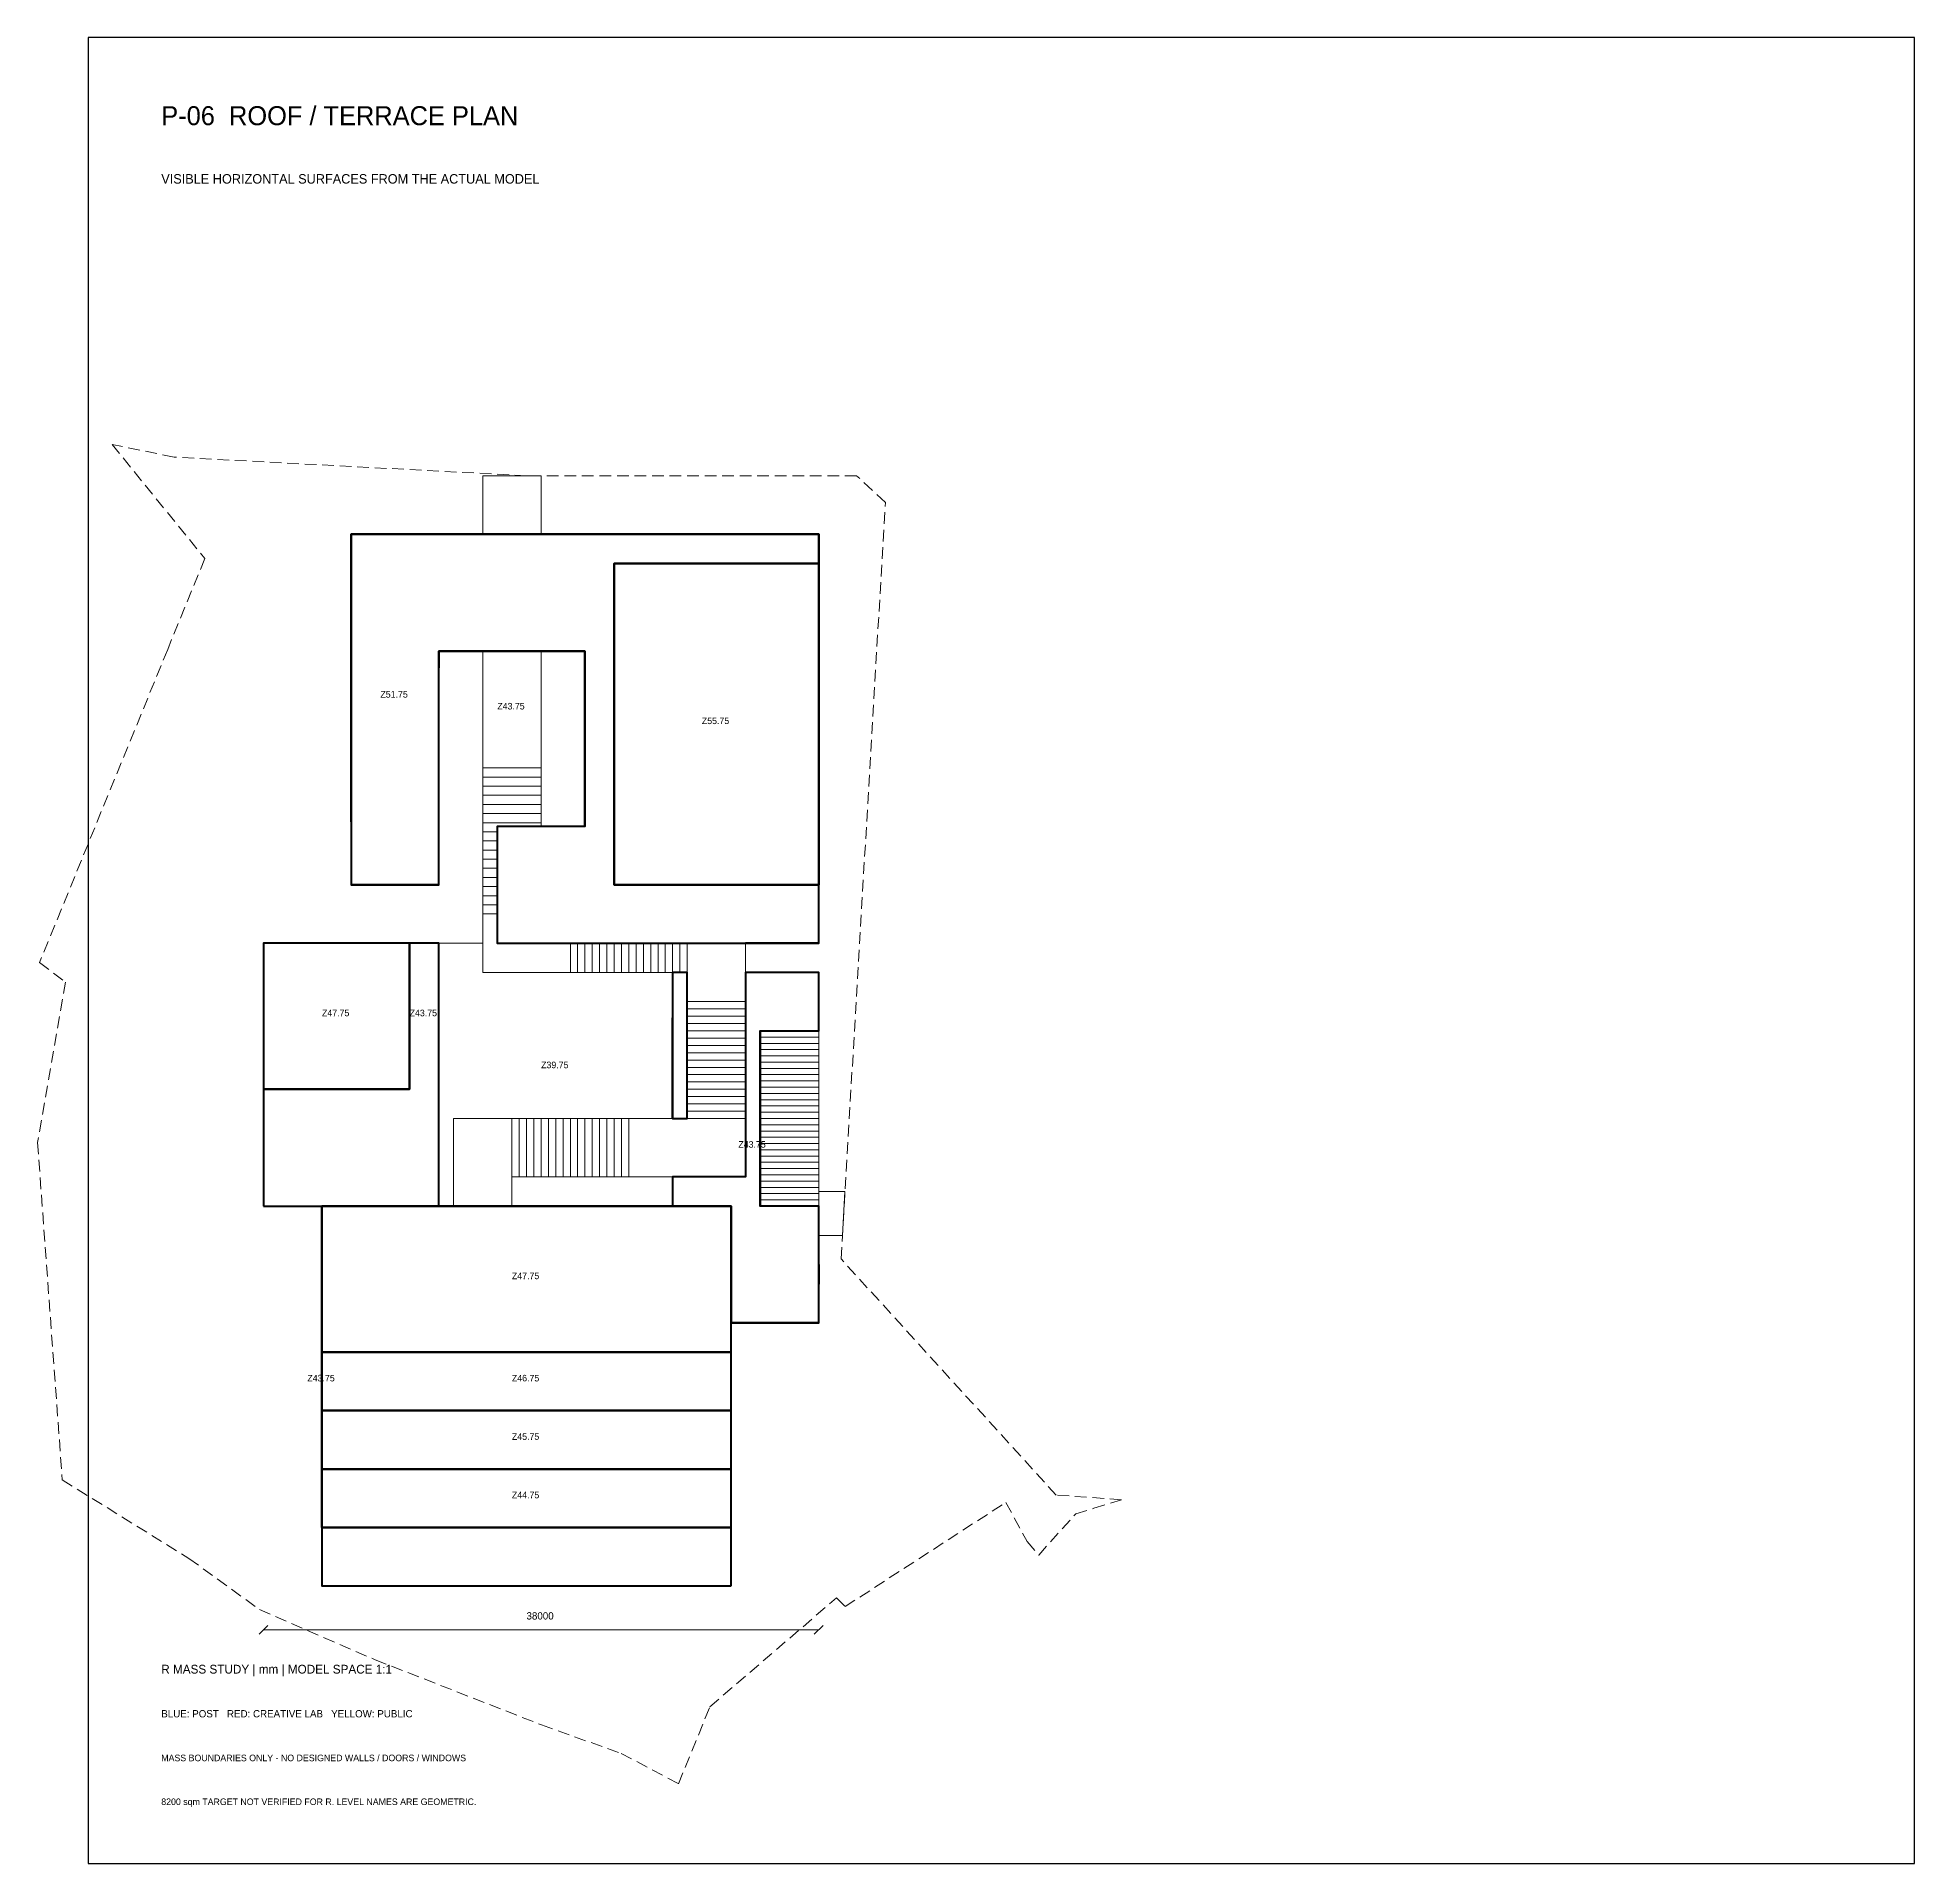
# Model space of a CAD drawing. Header units: millimetres. Extents: x -33468 to 375000, y -515000 to 30000.
# Drawn here: x 246532 to 375000, y -235000 to -110000 of the extents above; entities that cross this region are included whole.
import ezdxf

# ---------------------------------------------------------------- set-up
doc = ezdxf.new("R2010")
doc.units = ezdxf.units.MM
doc.linetypes.add('R_DASHED', pattern=[1200, 800, -400])
for name, color, linetype, lineweight in [('DIM', 7, 'Continuous', 13), ('FRAME', 7, 'Continuous', 25), ('LAB', 1, 'Continuous', 40), ('POST', 5, 'Continuous', 40), ('PUBLIC', 2, 'Continuous', 18), ('SITE', 8, 'R_DASHED', 13), ('TEXT', 7, 'Continuous', 18)]:
    doc.layers.add(name, color=color, linetype=linetype, lineweight=lineweight)

msp = doc.modelspace()

# ---------------------------------------------------------------- texts
at = {"layer": 'TEXT'}
for s, height, p in [('P-06  ROOF / TERRACE PLAN', 1300, (255000, -116000)), ('VISIBLE HORIZONTAL SURFACES FROM THE ACTUAL MODEL', 650, (255000, -120000)), ('Z51.75', 450, (270000, -155189)), ('Z43.75', 450, (278000, -156000)), ('Z55.75', 450, (292000, -157000)), ('Z47.75', 450, (266000, -177000)), ('Z43.75', 450, (272000, -177000)), ('Z39.75', 450, (281000, -180558)), ('Z43.75', 450, (294500, -186000)), ('Z47.75', 450, (279000, -195000)), ('Z43.75', 450, (265000, -202000)), ('Z46.75', 450, (279000, -202000)), ('Z45.75', 450, (279000, -206000)), ('Z44.75', 450, (279000, -210000)), ('38000', 500, (280000, -218300)), ('R MASS STUDY | mm | MODEL SPACE 1:1', 600, (255000, -222000)), ('BLUE: POST   RED: CREATIVE LAB   YELLOW: PUBLIC', 500, (255000, -225000)), ('MASS BOUNDARIES ONLY - NO DESIGNED WALLS / DOORS / WINDOWS', 450, (255000, -228000)), ('8200 sqm TARGET NOT VERIFIED FOR R. LEVEL NAMES ARE GEOMETRIC.', 450, (255000, -231000))]:
    msp.add_text(s, height=height, dxfattribs=at).set_placement(p)

# ---------------------------------------------------------------- linework, layer by layer
at = {"layer": 'DIM'}
for points in [[(261700, -219300), (262300, -218700)], [(262000, -219000), (300000, -219000)], [(299700, -219300), (300300, -218700)]]:
    msp.add_lwpolyline(points, dxfattribs=at)
at = {"layer": 'FRAME'}
msp.add_lwpolyline([(250000, -235000), (375000, -235000), (375000, -110000), (250000, -110000)], close=True, dxfattribs=at)
at = {"layer": 'LAB'}
for points in [[(274000, -168000), (274000, -152000), (284000, -152000), (284000, -164000), (278000, -164000), (278000, -172000), (284000, -172000), (300000, -172000), (300000, -158377), (300000, -168000), (286000, -168000), (286000, -146000), (300000, -146000), (300000, -144000), (284000, -144000), (268000, -144000), (268000, -152000), (268000, -168000)], [(268000, -144000), (268000, -152000), (268000, -155556), (268000, -152000), (268000, -144000)], [(300000, -144000), (284000, -144000), (268000, -144000), (268000, -144000), (284000, -144000), (300000, -144000), (300000, -144000), (300000, -144000), (300000, -146000), (300000, -146000), (300000, -158377), (300000, -164328)], [(300000, -144000), (300000, -144000), (300000, -146000), (300000, -146000)], [(286000, -168000), (300000, -168000), (300000, -146000), (286000, -146000)], [(268000, -152000), (268000, -163692), (268000, -155556), (268000, -152000), (268000, -150174)], [(277000, -152000), (277000, -152000), (274000, -152000), (274000, -152000)], [(274000, -152000), (274000, -152000), (274000, -153143)], [(281000, -152000), (281000, -152000), (277000, -152000), (277000, -152000)], [(281000, -152000), (284000, -152000), (284000, -164000), (284000, -164000), (284000, -152000), (281000, -152000)], [(268000, -168000), (274000, -168000), (274000, -168000), (268000, -168000)], [(268000, -168000), (268000, -168000), (268000, -168000), (268000, -168000)], [(274000, -168000), (274000, -168000), (274000, -168000), (274000, -168000)], [(295000, -172000), (300000, -172000), (300000, -172000), (295000, -172000)], [(300000, -172000), (300000, -172000), (300000, -172000), (300000, -172000), (299079, -172000)]]:
    msp.add_lwpolyline(points, close=True, dxfattribs=at)
at = {"layer": 'POST'}
for points in [[(262000, -182000), (272000, -182000), (272000, -172000), (262000, -172000)], [(262000, -190000), (266000, -190000), (266000, -190000), (274000, -190000), (274000, -172000), (272000, -172000), (272000, -182000), (262000, -182000)], [(291000, -176000), (291000, -174000), (290000, -174000), (290000, -184000), (291000, -184000)], [(294000, -190000), (294000, -190000), (294000, -190000), (294000, -190000), (294000, -198000), (300000, -198000), (300000, -190000), (296000, -190000), (296000, -178000), (300000, -178000), (300000, -174000), (295000, -174000), (295000, -176000), (295000, -184000), (295000, -188000), (290000, -188000), (290000, -190000), (293242, -190000), (294000, -190000)], [(290000, -177116), (290000, -184000), (290000, -184000)], [(296000, -190000), (296000, -178000), (296000, -190000)], [(266000, -190000), (266000, -200000), (294000, -200000), (294000, -190000)], [(294000, -216000), (294000, -212000), (266000, -212000), (266000, -208000), (266000, -204000), (266000, -200000), (266000, -190000), (294000, -190000), (294000, -190000), (279000, -190000), (275000, -190000), (266000, -190000), (266000, -216000)], [(300000, -195333), (300000, -194000), (300000, -194000)], [(294000, -198000), (294000, -198000), (300000, -198000), (300000, -198000)], [(266000, -204000), (294000, -204000), (294000, -200000), (266000, -200000)], [(266000, -208000), (294000, -208000), (294000, -204000), (266000, -204000)], [(266000, -212000), (294000, -212000), (294000, -208000), (266000, -208000)]]:
    msp.add_lwpolyline(points, close=True, dxfattribs=at)
at = {"layer": 'PUBLIC'}
for points in [[(277000, -144000), (281000, -144000), (281000, -140000), (277000, -140000)], [(277000, -160000), (281000, -160000), (281000, -152000), (281000, -152000), (281000, -152000), (277000, -152000), (277000, -152000), (277000, -152000)], [(277000, -160625), (281000, -160625), (281000, -160000), (277000, -160000)], [(277000, -161250), (281000, -161250), (281000, -160625), (277000, -160625)], [(277000, -161875), (281000, -161875), (281000, -161250), (280680, -161250), (277000, -161250), (277000, -161250), (277000, -161250)], [(277000, -162500), (281000, -162500), (281000, -161875), (277471, -161875), (277000, -161875), (277000, -161875), (277000, -161875)], [(277000, -163125), (281000, -163125), (281000, -162500), (277098, -162500), (277000, -162500), (277000, -162500), (277000, -162500)], [(277000, -163750), (281000, -163750), (281000, -163125), (280579, -163125), (277000, -163125), (277000, -163125), (277000, -163125)], [(277000, -164375), (278000, -164375), (278000, -164000), (281000, -164000), (281000, -163750), (277000, -163750)], [(277000, -165000), (278000, -165000), (278000, -164375), (277000, -164375)], [(277000, -165625), (278000, -165625), (278000, -165000), (277000, -165000), (277000, -165000), (277000, -165000)], [(277000, -166250), (278000, -166250), (278000, -165625), (277000, -165625)], [(277000, -166875), (278000, -166875), (278000, -166250), (277000, -166250)], [(277000, -167500), (278000, -167500), (278000, -166875), (277000, -166875)], [(277000, -168125), (278000, -168125), (278000, -167500), (277000, -167500), (277000, -167500), (277000, -167500)], [(277000, -168750), (278000, -168750), (278000, -168125), (277000, -168125)], [(277000, -169375), (278000, -169375), (278000, -168750), (277000, -168750), (277000, -168750), (277000, -168750)], [(277000, -170000), (277000, -170000), (277000, -170000), (278000, -170000), (278000, -169375), (277907, -169375), (277000, -169375), (277000, -169375), (277000, -169375)], [(277000, -174000), (283000, -174000), (283000, -172000), (278000, -172000), (278000, -170000), (277000, -170000)], [(277000, -174000), (277000, -174000), (277000, -174000), (277000, -172000), (274000, -172000), (274000, -190000), (275000, -190000), (275000, -190000), (275000, -184000), (279000, -184000), (279724, -184000), (280000, -184000), (280500, -184000), (281000, -184000), (281500, -184000), (281954, -184000), (282009, -184000), (282500, -184000), (283000, -184000), (283500, -184000), (284000, -184000), (284500, -184000), (285000, -184000), (285500, -184000), (286000, -184000), (286500, -184000), (287000, -184000), (290000, -184000), (290000, -177116), (290000, -174000), (289328, -174000), (289000, -174000), (288754, -174000), (286942, -174000), (286500, -174000), (286000, -174000), (285904, -174000), (283966, -174000), (283500, -174000), (283176, -174000), (283000, -174000)], [(283000, -174000), (283500, -174000), (283500, -172000), (283000, -172000), (283000, -174000), (283000, -174000)], [(283500, -172696), (283500, -174000), (284000, -174000), (284000, -172000), (283500, -172000)], [(284500, -174000), (284500, -172000), (284000, -172000), (284000, -172000), (284000, -174000)], [(284500, -173680), (284500, -174000), (285000, -174000), (285000, -172000), (284500, -172000)], [(285500, -174000), (285500, -172000), (285000, -172000), (285000, -174000)], [(285500, -174000), (286000, -174000), (286000, -172000), (285500, -172000)], [(286500, -174000), (286500, -172000), (286000, -172000), (286000, -174000)], [(286500, -174000), (287000, -174000), (287000, -172000), (286500, -172000)], [(287500, -174000), (287500, -172000), (287000, -172000), (287000, -174000)], [(287500, -174000), (288000, -174000), (288000, -172000), (287500, -172000), (287500, -174000), (287500, -174000)], [(288000, -172126), (288000, -174000), (288500, -174000), (288500, -172000), (288000, -172000)], [(288500, -174000), (289000, -174000), (289000, -172000), (288500, -172000)], [(289000, -174000), (289500, -174000), (289500, -172000), (289000, -172000)], [(289500, -174000), (290000, -174000), (290000, -172000), (289500, -172000)], [(290000, -174000), (290291, -174000), (290500, -174000), (290500, -172000), (290000, -172000)], [(290500, -174000), (290607, -174000), (291000, -174000), (291000, -174000), (291000, -174000), (291000, -173463), (291000, -172000), (290500, -172000)], [(291000, -176000), (295000, -176000), (295000, -174830), (295000, -172000), (295000, -172000), (295000, -172000), (291000, -172000)], [(291000, -176436), (291000, -176500), (295000, -176500), (295000, -176000), (295000, -176000), (294900, -176000), (291000, -176000)], [(291000, -177000), (295000, -177000), (295000, -176500), (291000, -176500)], [(291000, -177484), (291000, -177500), (295000, -177500), (295000, -177000), (292000, -177000), (291000, -177000), (291000, -177000), (291000, -177000)], [(291000, -177692), (291000, -178000), (295000, -178000), (295000, -177500), (291000, -177500)], [(295000, -178500), (295000, -178277), (295000, -178000), (291000, -178000), (291000, -178500)], [(291000, -179000), (295000, -179000), (295000, -178500), (292600, -178500), (291000, -178500), (291000, -178557)], [(296000, -178429), (300000, -178429), (300000, -178000), (296000, -178000)], [(296000, -178800), (296000, -178857), (300000, -178857), (300000, -178429), (296727, -178429), (296000, -178429), (296000, -178429), (296000, -178429)], [(291000, -179500), (295000, -179500), (295000, -179000), (293286, -179000), (291000, -179000), (291000, -179000), (291000, -179000)], [(291000, -180000), (295000, -180000), (295000, -179596), (295000, -179500), (292000, -179500), (291000, -179500), (291000, -179500), (291000, -179500)], [(296000, -179286), (300000, -179286), (300000, -178857), (296000, -178857)], [(296000, -179600), (296000, -179714), (300000, -179714), (300000, -179286), (296000, -179286), (296000, -179286), (296000, -179286)], [(296000, -180143), (300000, -180143), (300000, -179714), (296000, -179714)], [(291000, -180500), (295000, -180500), (295000, -180000), (291000, -180000)], [(291000, -180770), (291000, -181000), (295000, -181000), (295000, -180500), (291000, -180500)], [(295000, -181500), (295000, -181410), (295000, -181000), (291000, -181000), (291000, -181500)], [(296000, -180265), (296000, -180571), (300000, -180571), (300000, -180143), (296000, -180143), (296000, -180143), (296000, -180143)], [(296000, -181000), (300000, -181000), (300000, -180571), (300000, -180571), (300000, -180571), (296000, -180571)], [(296000, -181429), (300000, -181429), (300000, -181000), (300000, -181000), (300000, -181000), (296000, -181000), (296000, -181000), (296000, -181000)], [(291000, -182000), (295000, -182000), (295000, -181500), (291364, -181500), (291000, -181500), (291000, -181599)], [(291000, -182500), (295000, -182500), (295000, -182000), (294667, -182000), (291000, -182000)], [(296000, -181857), (300000, -181857), (300000, -181429), (296615, -181429), (296000, -181429), (296000, -181429), (296000, -181429)], [(296000, -182286), (300000, -182286), (300000, -181857), (296000, -181857), (296000, -181857), (296000, -181857)], [(296000, -182714), (300000, -182714), (300000, -182286), (296000, -182286)], [(291000, -183000), (295000, -183000), (295000, -182796), (295000, -182500), (291000, -182500)], [(291000, -183500), (295000, -183500), (295000, -183307), (295000, -183000), (291000, -183000)], [(291000, -183830), (291000, -184000), (295000, -184000), (295000, -183870), (295000, -183500), (295000, -183500), (295000, -183500), (291471, -183500), (291000, -183500)], [(296000, -183143), (300000, -183143), (300000, -182714), (298609, -182714), (296000, -182714), (296000, -182714), (296000, -182714)], [(296000, -183571), (300000, -183571), (300000, -183143), (300000, -183143), (300000, -183143), (296000, -183143), (296000, -183143), (296000, -183143)], [(296000, -184000), (300000, -184000), (300000, -183571), (296000, -183571), (296000, -183608)], [(279000, -190000), (279000, -190000), (279000, -190000), (279000, -188000), (279000, -188000), (279000, -184000), (277173, -184000), (275000, -184000), (275000, -190000), (278800, -190000)], [(279000, -186560), (279000, -188000), (279500, -188000), (279500, -184000), (279097, -184000), (279000, -184000), (279000, -184000)], [(279500, -188000), (280000, -188000), (280000, -184000), (279500, -184000)], [(280000, -188000), (280500, -188000), (280500, -184000), (280000, -184000)], [(280500, -188000), (281000, -188000), (281000, -186000), (281000, -184000), (280500, -184000)], [(281000, -188000), (281500, -188000), (281500, -184000), (281000, -184000)], [(281500, -188000), (282000, -188000), (282000, -185941), (282000, -184000), (281500, -184000)], [(282000, -188000), (282500, -188000), (282500, -187407), (282500, -184000), (282500, -184000), (282500, -184000), (282000, -184000)], [(282500, -188000), (283000, -188000), (283000, -184000), (283000, -184000), (283000, -184000), (282500, -184000)], [(283000, -188000), (283500, -188000), (283500, -188000), (283500, -188000), (283500, -184000), (283000, -184000)], [(283500, -188000), (284000, -188000), (284000, -184000), (283500, -184000)], [(284000, -188000), (284500, -188000), (284500, -188000), (284500, -188000), (284500, -184000), (284000, -184000)], [(284500, -188000), (285000, -188000), (285000, -184000), (284500, -184000)], [(285000, -188000), (285500, -188000), (285500, -184000), (285000, -184000)], [(285500, -188000), (286000, -188000), (286000, -188000), (286000, -188000), (286000, -184000), (285500, -184000)], [(286000, -188000), (286500, -188000), (286500, -188000), (286500, -188000), (286500, -184000), (286000, -184000)], [(286500, -188000), (287000, -188000), (287000, -184111), (287000, -184000), (286500, -184000)], [(287000, -188000), (295000, -188000), (295000, -184000), (295000, -184000), (291000, -184000), (291000, -184000), (290000, -184000), (287000, -184000)], [(296000, -184429), (300000, -184429), (300000, -184000), (296000, -184000)], [(296000, -184857), (300000, -184857), (300000, -184429), (299289, -184429), (296000, -184429)], [(296000, -184986), (296000, -185286), (300000, -185286), (300000, -184857), (296000, -184857)], [(296000, -185714), (300000, -185714), (300000, -185286), (299000, -185286), (296000, -185286)], [(300000, -186143), (300000, -185714), (296000, -185714), (296000, -185714), (296000, -185714), (296000, -186143)], [(296000, -186216), (296000, -186571), (300000, -186571), (300000, -186143), (296000, -186143)], [(296000, -187000), (300000, -187000), (300000, -186571), (300000, -186571), (300000, -186571), (297103, -186571), (296000, -186571), (296000, -186731)], [(300000, -187429), (300000, -187000), (296000, -187000), (296000, -187429)], [(296000, -187614), (296000, -187857), (300000, -187857), (300000, -187429), (300000, -187429), (300000, -187429), (296312, -187429), (296000, -187429)], [(280937, -188000), (280500, -188000), (280182, -188000), (279931, -188000), (279500, -188000), (279500, -188000), (279000, -188000), (279000, -190000), (290000, -190000), (290000, -188000), (287000, -188000), (286500, -188000), (286000, -188000), (285500, -188000), (285000, -188000), (284500, -188000), (284000, -188000), (283500, -188000), (283000, -188000), (282500, -188000), (282000, -188000), (281500, -188000), (281013, -188000)], [(296000, -188286), (300000, -188286), (300000, -187857), (296000, -187857), (296000, -187984)], [(296000, -188714), (300000, -188714), (300000, -188286), (298925, -188286), (296000, -188286), (296000, -188286), (296000, -188286)], [(296000, -189143), (300000, -189143), (300000, -188714), (300000, -188714), (300000, -188714), (296000, -188714), (296000, -188714), (296000, -188714), (296000, -189083)], [(300000, -189571), (300000, -189143), (296190, -189143), (296000, -189143), (296000, -189143), (296000, -189143), (296000, -189571)], [(296000, -190000), (297500, -190000), (300000, -190000), (300000, -189601), (300000, -189571), (297600, -189571), (296000, -189571), (296000, -189759)], [(300000, -190000), (296000, -190000), (296000, -190000), (300000, -190000)], [(301623, -192000), (301799, -189000), (300000, -189000), (300000, -190000), (300000, -190000), (300000, -190000), (300000, -190000), (300000, -192000)]]:
    msp.add_lwpolyline(points, close=True, dxfattribs=at)
at = {"layer": 'SITE'}
msp.add_lwpolyline([(301529, -193608), (304565, -141825), (302596, -140000), (280000, -140000), (263241, -139114), (255876, -138724), (251632, -137853), (257982, -145666), (255439, -151883), (246670, -173325), (248438, -174660), (246532, -185639), (248227, -208745), (256894, -214114), (261713, -217610), (269651, -221058), (281030, -225516), (286485, -227470), (290405, -229542), (292555, -224266), (301226, -216812), (301810, -217414), (312808, -210280), (314273, -212958), (315062, -213883), (317589, -211070), (318827, -210687), (320727, -210099), (316252, -209779)], close=True, dxfattribs=at)

msp.set_redraw_order([(e.dxf.handle, doc.entitydb.next_handle()) for e in msp.query("TEXT MTEXT ATTDEF DIMENSION ARC_DIMENSION")])  # texts and dimensions are drawn at this point

doc.saveas('drawing.dxf')
